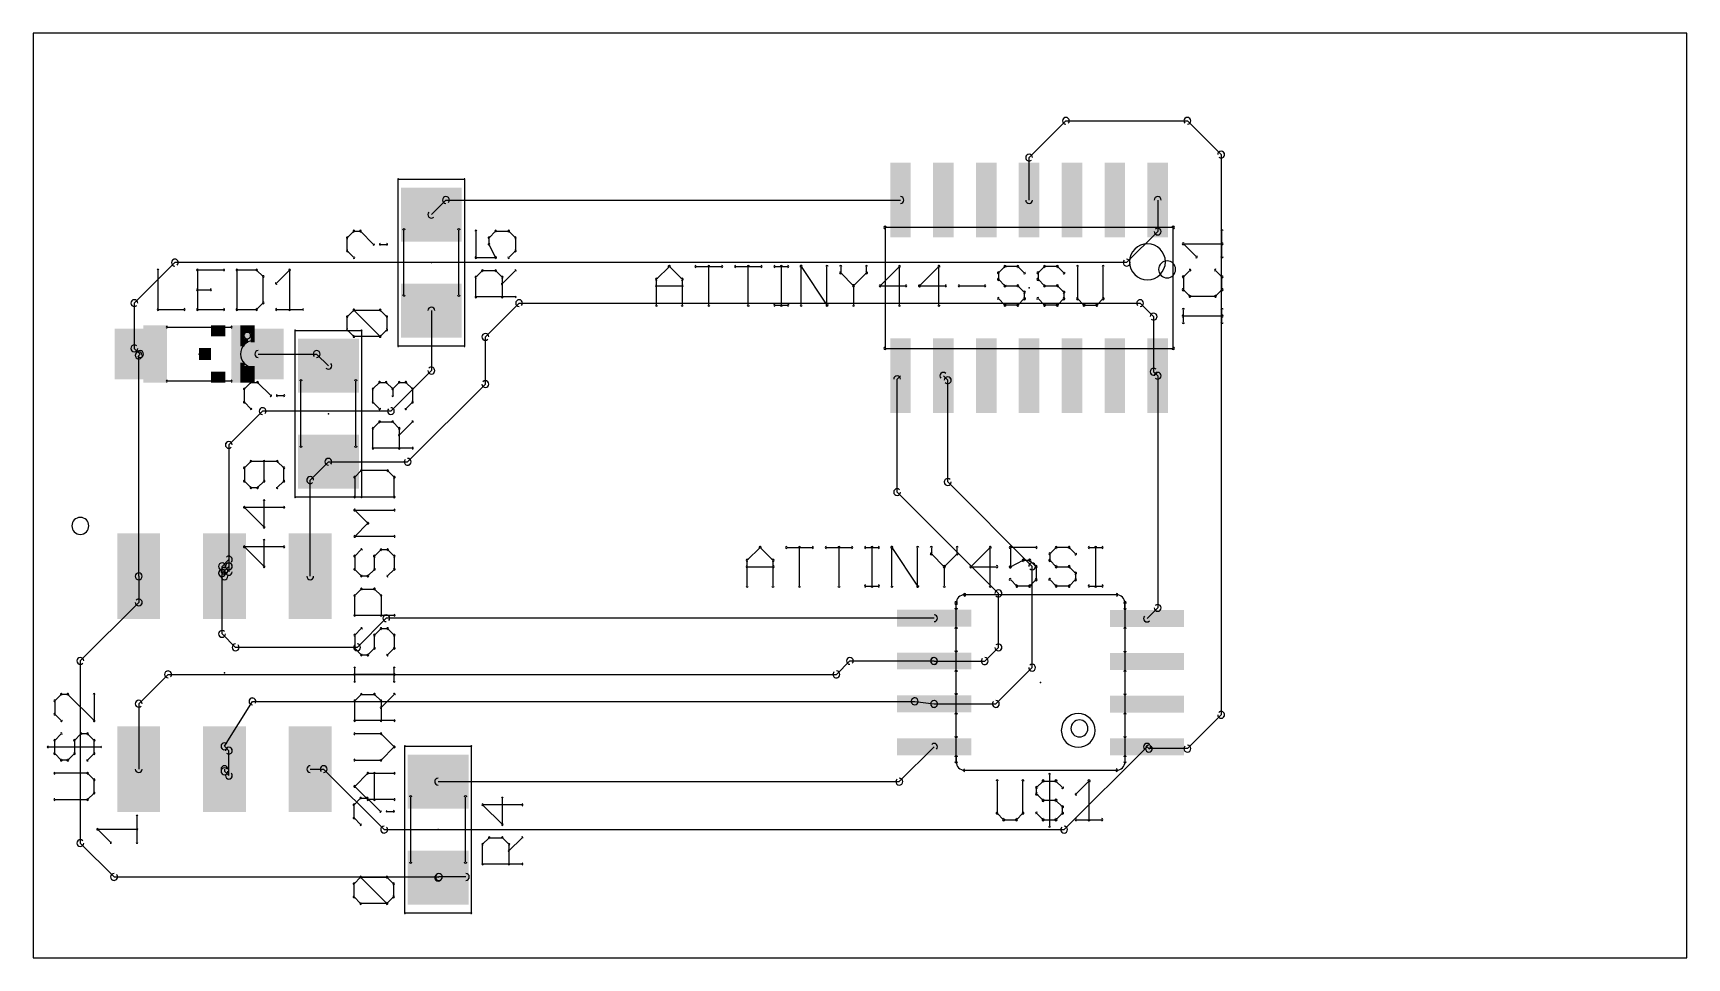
# Model space of a CAD drawing. Header units: millimetres. Extents: x 2.5 to 51.5, y 2.3 to 29.7.
import ezdxf

# ---------------------------------------------------------------- set-up
doc = ezdxf.new("R2010")
doc.units = ezdxf.units.MM
doc.layers.get('0').update_dxf_attribs({"lineweight": 25, "true_color": 0xffffff})
doc.layers.add('layer 1', color=178, linetype='Continuous', lineweight=25, true_color=0x000000)

# ---------------------------------------------------------------- blocks, each defined once
blk = doc.blocks.new('RECT')
blk.add_solid([(-0.5, -0.5), (0.5, -0.5), (-0.5, 0.5), (0.5, 0.5)])
blk = doc.blocks.new('ROUNDV')
blk.add_lwpolyline([(0, -0.25, 1), (0, 0.25, 1), (0, -0.25)], format="xyb")

msp = doc.modelspace()

# ---------------------------------------------------------------- linework, layer by layer
at = {"layer": 'layer 1'}
for p, q in [((51.5, 29.7), (2.5, 29.7)), ((2.5, 29.7), (2.5, 2.3)), ((51.5, 2.3), (51.5, 29.7)), ((28.1, 19.4465), (28.2, 19.5465)), ((2.5, 2.3), (51.5, 2.3))]:
    msp.add_line(p, q, dxfattribs=at)
for points in [[(32.01, 26.01), (33.1, 27.1)], [(33.1, 27.1), (36.7, 27.1)], [(36.7, 27.1), (37.7, 26.1)], [(32.01, 24.7535), (32.01, 26.01)], [(37.7, 26.1), (37.7, 9.5)], [(13.317, 20.427), (13.317, 25.373)], [(13.317, 25.373), (15.283, 25.373)], [(15.283, 25.373), (15.283, 20.427)], [(14.7315, 24.7535), (14.3, 24.322)], [(14.7315, 24.7535), (28.2, 24.7535)], [(35.82, 24.7535), (35.82, 23.82)], [(11.8098, 23.6361), (12.0047, 23.831)], [(11.8098, 23.2463), (11.8098, 23.6361)], [(12.0047, 23.831), (12.1996, 23.831)], [(12.1996, 23.831), (12.5894, 23.4412)], [(13.4872, 21.9475), (13.4872, 23.8652)], [(15.1128, 21.9475), (15.1128, 23.8652)], [(15.6198, 23.831), (15.6198, 23.0514)], [(16.0096, 23.6361), (16.2045, 23.831)], [(16.0096, 23.4412), (16.0096, 23.6361)], [(16.2045, 23.831), (16.5943, 23.831)], [(16.5943, 23.831), (16.7892, 23.6361)], [(16.7892, 23.6361), (16.7892, 23.2463)], [(36.277, 23.941), (27.743, 23.941)], [(27.743, 23.941), (27.743, 20.359)], [(35.82, 23.82), (34.9, 22.9)], [(36.277, 20.359), (36.277, 23.941)], [(37.725, 23.0761), (37.725, 23.8387)], [(12.0047, 23.0514), (11.8098, 23.2463)], [(12.7843, 23.4412), (12.9792, 23.4412)], [(15.6198, 23.0514), (16.2045, 23.0514)], [(16.2045, 23.0514), (16.0096, 23.4412)], [(16.7892, 23.2463), (16.5943, 23.0514)], [(36.9624, 23.0761), (36.581, 23.4574)], [(36.581, 23.4574), (37.725, 23.4574)], [(6.7, 22.9), (5.5, 21.7)], [(6.2008, 22.6802), (6.2008, 21.5108)], [(34.9, 22.9), (6.7, 22.9)], [(8.1498, 22.6802), (7.3702, 22.6802)], [(7.3702, 22.6802), (7.3702, 21.5108)], [(8.5396, 22.6802), (8.5396, 21.5108)], [(9.1243, 22.6802), (8.5396, 22.6802)], [(9.3192, 22.4853), (9.1243, 22.6802)], [(9.709, 22.2904), (10.0988, 22.6802)], [(10.0988, 22.6802), (10.0988, 21.5108)], [(15.6198, 22.4667), (15.8147, 22.6616)], [(15.8147, 22.6616), (16.2045, 22.6616)], [(16.2045, 22.6616), (16.3994, 22.4667)], [(16.3994, 22.2718), (16.7892, 22.6616)], [(20.9705, 22.4046), (21.3518, 22.786)], [(21.3518, 22.786), (21.7332, 22.4046)], [(22.1399, 22.786), (22.9026, 22.786)], [(22.5212, 21.642), (22.5212, 22.786)], [(23.3093, 22.786), (24.072, 22.786)], [(23.6906, 21.642), (23.6906, 22.786)], [(24.4787, 22.786), (24.86, 22.786)], [(24.6694, 21.642), (24.6694, 22.786)], [(25.2583, 21.642), (25.2583, 22.786)], [(25.2583, 22.786), (26.0209, 21.642)], [(26.0209, 21.642), (26.0209, 22.786)], [(26.4277, 22.786), (26.4277, 22.5953)], [(26.4277, 22.5953), (26.809, 22.214)], [(26.809, 22.214), (27.1903, 22.5953)], [(27.1903, 22.5953), (27.1903, 22.786)], [(28.1691, 22.786), (27.5971, 22.214)], [(28.1691, 21.642), (28.1691, 22.786)], [(29.3385, 22.786), (28.7665, 22.214)], [(29.3385, 21.642), (29.3385, 22.786)], [(31.2959, 22.786), (31.1053, 22.5953)], [(31.1053, 22.5953), (31.1053, 22.4046)], [(31.6773, 22.786), (31.2959, 22.786)], [(31.8679, 22.5953), (31.6773, 22.786)], [(32.4653, 22.786), (32.2747, 22.5953)], [(32.2747, 22.5953), (32.2747, 22.4046)], [(32.8467, 22.786), (32.4653, 22.786)], [(33.0373, 22.5953), (32.8467, 22.786)], [(33.4441, 22.786), (33.4441, 21.8327)], [(34.2067, 21.8327), (34.2067, 22.786)], [(36.7717, 22.6694), (36.581, 22.4787)], [(37.725, 22.4787), (37.5343, 22.6694)], [(7.3702, 22.0955), (7.76, 22.0955)], [(9.3192, 21.7057), (9.3192, 22.4853)], [(15.6198, 21.882), (15.6198, 22.4667)], [(16.3994, 22.4667), (16.3994, 21.882)], [(20.9705, 21.642), (20.9705, 22.4046)], [(20.9705, 22.214), (21.7332, 22.214)], [(21.7332, 22.4046), (21.7332, 21.642)], [(26.809, 22.214), (26.809, 21.642)], [(27.5971, 22.214), (28.3597, 22.214)], [(28.7665, 22.214), (29.5291, 22.214)], [(29.9359, 22.214), (30.6985, 22.214)], [(31.1053, 22.4046), (31.2959, 22.214)], [(31.2959, 22.214), (31.6773, 22.214)], [(31.6773, 22.214), (31.8679, 22.0233)], [(32.2747, 22.4046), (32.4653, 22.214)], [(32.4653, 22.214), (32.8467, 22.214)], [(32.8467, 22.214), (33.0373, 22.0233)], [(36.581, 22.4787), (36.581, 22.0974)], [(36.581, 22.0974), (36.7717, 21.9067)], [(37.5343, 21.9067), (37.725, 22.0974)], [(37.725, 22.0974), (37.725, 22.4787)], [(5.5, 21.7), (5.5, 20.36)], [(9.1243, 21.5108), (9.3192, 21.7057)], [(16.7892, 21.882), (15.6198, 21.882)], [(15.9, 20.7), (16.9, 21.7)], [(16.9, 21.7), (35.3, 21.7)], [(24.4787, 21.642), (24.86, 21.642)], [(31.2959, 21.642), (31.1053, 21.8327)], [(31.6773, 21.642), (31.2959, 21.642)], [(31.8679, 21.8327), (31.6773, 21.642)], [(31.8679, 22.0233), (31.8679, 21.8327)], [(32.4653, 21.642), (32.2747, 21.8327)], [(32.8467, 21.642), (32.4653, 21.642)], [(33.0373, 21.8327), (32.8467, 21.642)], [(33.0373, 22.0233), (33.0373, 21.8327)], [(33.4441, 21.8327), (33.6347, 21.642)], [(33.6347, 21.642), (34.0161, 21.642)], [(34.0161, 21.642), (34.2067, 21.8327)], [(35.3, 21.7), (35.7, 21.3)], [(36.7717, 21.9067), (37.5343, 21.9067)], [(6.2008, 21.5108), (6.9804, 21.5108)], [(7.3702, 21.5108), (8.1498, 21.5108)], [(8.5396, 21.5108), (9.1243, 21.5108)], [(9.709, 21.5108), (10.4886, 21.5108)], [(11.8098, 21.2973), (12.0047, 21.4922)], [(11.8098, 20.9075), (11.8098, 21.2973)], [(12.0047, 21.4922), (12.7843, 21.4922)], [(12.7843, 20.7126), (12.0047, 21.4922)], [(12.7843, 21.4922), (12.9792, 21.2973)], [(12.9792, 21.2973), (12.9792, 20.9075)], [(14.3, 21.478), (14.3, 19.7)], [(35.7, 21.3), (35.7, 19.6665)], [(36.581, 21.1271), (36.581, 21.5084)], [(37.725, 21.3178), (36.581, 21.3178)], [(37.725, 21.1271), (37.725, 21.5084)], [(6.47, 20.99), (8.37, 20.99)], [(10.267, 15.947), (10.267, 20.893)], [(10.267, 20.893), (12.233, 20.893)], [(12.0047, 20.7126), (11.8098, 20.9075)], [(12.7843, 20.7126), (12.0047, 20.7126)], [(12.233, 20.893), (12.233, 15.947)], [(12.9792, 20.9075), (12.7843, 20.7126)], [(15.9, 19.3), (15.9, 20.7)], [(5.5, 20.36), (5.67, 20.19)], [(5.63, 20.15), (5.67, 20.19)], [(5.63, 13.6075), (5.63, 20.15)], [(9.17, 20.19), (10.902, 20.19)], [(10.902, 20.19), (11.25, 19.842)], [(15.283, 20.427), (13.317, 20.427)], [(27.743, 20.359), (36.277, 20.359)], [(14.3, 19.7), (13.1, 18.5)], [(35.7, 19.6665), (35.82, 19.5465)], [(8.37, 19.39), (6.47, 19.39)], [(8.7598, 19.1561), (8.9547, 19.351)], [(8.7598, 18.7663), (8.7598, 19.1561)], [(8.9547, 19.351), (9.1496, 19.351)], [(9.1496, 19.351), (9.5394, 18.9612)], [(10.4372, 17.4675), (10.4372, 19.3852)], [(12.0628, 17.4675), (12.0628, 19.3852)], [(12.5698, 19.1561), (12.7647, 19.351)], [(12.5698, 18.7663), (12.5698, 19.1561)], [(12.7647, 19.351), (12.9596, 19.351)], [(12.9596, 19.351), (13.1545, 19.1561)], [(13.1545, 19.1561), (13.3494, 19.351)], [(13.1545, 19.1561), (13.1545, 18.9612)], [(13.3494, 19.351), (13.5443, 19.351)], [(13.5443, 19.351), (13.7392, 19.1561)], [(13.598, 16.998), (15.9, 19.3)], [(13.7392, 19.1561), (13.7392, 18.7663)], [(28.1, 16.1), (28.1, 19.4465)], [(29.6, 19.4165), (29.47, 19.5465)], [(29.6, 16.4), (29.6, 19.4165)], [(35.82, 19.5465), (35.82, 12.671)], [(8.9547, 18.5714), (8.7598, 18.7663)], [(9.7343, 18.9612), (9.9292, 18.9612)], [(12.7647, 18.5714), (12.5698, 18.7663)], [(13.7392, 18.7663), (13.5443, 18.5714)], [(9.3, 18.5), (8.3, 17.5)], [(13.1, 18.5), (9.3, 18.5)], [(12.5698, 17.9867), (12.7647, 18.1816)], [(12.7647, 18.1816), (13.1545, 18.1816)], [(13.1545, 18.1816), (13.3494, 17.9867)], [(13.3494, 17.7918), (13.7392, 18.1816)], [(12.5698, 17.402), (12.5698, 17.9867)], [(13.3494, 17.9867), (13.3494, 17.402)], [(8.3, 17.5), (8.3, 13.9)], [(13.7392, 17.402), (12.5698, 17.402)], [(8.9547, 17.0122), (8.7598, 16.8173)], [(8.7598, 16.8173), (8.7598, 16.4275)], [(9.7343, 17.0122), (8.9547, 17.0122)], [(9.3445, 16.4275), (9.3445, 17.0122)], [(9.9292, 16.8173), (9.7343, 17.0122)], [(9.9292, 16.4275), (9.9292, 16.8173)], [(10.71, 16.458), (11.25, 16.998)], [(11.25, 16.998), (13.598, 16.998)], [(12.2247, 16.7358), (12.0298, 16.5409)], [(13.0043, 16.7358), (12.2247, 16.7358)], [(13.1992, 16.5409), (13.0043, 16.7358)], [(8.7598, 16.4275), (8.9547, 16.2326)], [(8.9547, 16.2326), (9.1496, 16.2326)], [(9.1496, 16.2326), (9.3445, 16.4275)], [(9.7343, 16.2326), (9.9292, 16.4275)], [(10.71, 13.6075), (10.71, 16.458)], [(12.0298, 16.5409), (12.0298, 15.9562)], [(13.1992, 15.9562), (13.1992, 16.5409)], [(32.1, 13.9), (29.6, 16.4)], [(9.3445, 15.0632), (9.3445, 15.8428)], [(12.233, 15.947), (10.267, 15.947)], [(12.0298, 15.9562), (13.1992, 15.9562)], [(31.1, 13.1), (28.1, 16.1)], [(9.9292, 15.6479), (8.7598, 15.6479)], [(8.7598, 15.6479), (9.3445, 15.0632)], [(12.4196, 15.1766), (12.0298, 15.5664)], [(12.0298, 15.5664), (13.1992, 15.5664)], [(12.0298, 14.7868), (12.4196, 15.1766)], [(13.1992, 14.7868), (12.0298, 14.7868)], [(9.9292, 14.4785), (8.7598, 14.4785)], [(8.7598, 14.4785), (9.3445, 13.8938)], [(9.3445, 13.8938), (9.3445, 14.6734)], [(12.2247, 14.397), (12.0298, 14.2021)], [(12.6145, 14.2021), (12.8094, 14.397)], [(12.8094, 14.397), (13.0043, 14.397)], [(13.0043, 14.397), (13.1992, 14.2021)], [(23.6581, 14.0802), (24.0394, 14.4615)], [(24.0394, 14.4615), (24.4208, 14.0802)], [(24.8275, 14.4615), (25.5902, 14.4615)], [(25.2088, 13.3175), (25.2088, 14.4615)], [(25.9969, 14.4615), (26.7596, 14.4615)], [(26.3782, 13.3175), (26.3782, 14.4615)], [(27.1663, 14.4615), (27.5476, 14.4615)], [(27.357, 13.3175), (27.357, 14.4615)], [(27.9459, 13.3175), (27.9459, 14.4615)], [(27.9459, 14.4615), (28.7085, 13.3175)], [(28.7085, 13.3175), (28.7085, 14.4615)], [(29.1153, 14.4615), (29.1153, 14.2708)], [(29.1153, 14.2708), (29.4966, 13.8895)], [(29.4966, 13.8895), (29.8779, 14.2708)], [(29.8779, 14.2708), (29.8779, 14.4615)], [(30.8567, 14.4615), (30.2847, 13.8895)], [(30.8567, 13.3175), (30.8567, 14.4615)], [(32.2167, 14.4615), (31.4541, 14.4615)], [(31.4541, 14.4615), (31.4541, 13.8895)], [(32.8141, 14.4615), (32.6235, 14.2708)], [(32.6235, 14.2708), (32.6235, 14.0802)], [(33.1955, 14.4615), (32.8141, 14.4615)], [(33.3861, 14.2708), (33.1955, 14.4615)], [(33.7929, 14.4615), (34.1742, 14.4615)], [(33.9835, 13.3175), (33.9835, 14.4615)], [(8.1, 13.9), (8.3, 14.1)], [(8.1, 13.7), (8.1, 13.9)], [(8.17, 13.77), (8.1, 13.7)], [(8.17, 13.77), (8.3, 13.9)], [(8.17, 13.6075), (8.17, 13.77)], [(8.3, 13.9), (8.3, 13.7375)], [(12.0298, 14.2021), (12.0298, 13.8123)], [(12.0298, 13.8123), (12.2247, 13.6174)], [(12.4196, 13.6174), (12.6145, 13.8123)], [(12.6145, 13.8123), (12.6145, 14.2021)], [(13.1992, 13.8123), (13.0043, 13.6174)], [(13.1992, 14.2021), (13.1992, 13.8123)], [(23.6581, 13.3175), (23.6581, 14.0802)], [(23.6581, 13.8895), (24.4208, 13.8895)], [(24.4208, 14.0802), (24.4208, 13.3175)], [(29.4966, 13.8895), (29.4966, 13.3175)], [(30.2847, 13.8895), (31.0473, 13.8895)], [(31.4541, 13.8895), (31.8354, 14.0802)], [(31.8354, 14.0802), (32.0261, 14.0802)], [(32.0261, 14.0802), (32.2167, 13.8895)], [(32.1, 10.9), (32.1, 13.9)], [(32.2167, 13.8895), (32.2167, 13.5082)], [(32.6235, 14.0802), (32.8141, 13.8895)], [(32.8141, 13.8895), (33.1955, 13.8895)], [(33.1955, 13.8895), (33.3861, 13.6988)], [(5.63, 13.6075), (5.63, 12.83)], [(8.1, 11.9), (8.1, 13.7)], [(12.2247, 13.6174), (12.4196, 13.6174)], [(27.1663, 13.3175), (27.5476, 13.3175)], [(31.6447, 13.3175), (31.4541, 13.5082)], [(32.0261, 13.3175), (31.6447, 13.3175)], [(32.2167, 13.5082), (32.0261, 13.3175)], [(32.8141, 13.3175), (32.6235, 13.5082)], [(33.1955, 13.3175), (32.8141, 13.3175)], [(33.3861, 13.5082), (33.1955, 13.3175)], [(33.3861, 13.6988), (33.3861, 13.5082)], [(33.7929, 13.3175), (34.1742, 13.3175)], [(5.63, 12.83), (3.9, 11.1)], [(12.0298, 13.0327), (12.2247, 13.2276)], [(12.0298, 12.448), (12.0298, 13.0327)], [(12.2247, 13.2276), (12.6145, 13.2276)], [(12.6145, 13.2276), (12.8094, 13.0327)], [(12.8094, 13.0327), (12.8094, 12.448)], [(29.85, 8.12), (29.85, 12.82)], [(29.85, 12.67), (29.85, 12.82)], [(34.6, 13.06), (30.1, 13.06)], [(31.1, 11.5), (31.1, 13.1)], [(34.85, 12.82), (34.85, 8.12)], [(34.85, 12.66), (34.85, 12.79)], [(13.1992, 12.448), (12.0298, 12.448)], [(12.965, 12.365), (12.1, 11.5)], [(29.196, 12.365), (12.965, 12.365)], [(35.504, 12.355), (35.82, 12.671)], [(8.5, 11.5), (8.1, 11.9)], [(12.2247, 12.0582), (12.0298, 11.8633)], [(12.0298, 11.8633), (12.0298, 11.4735)], [(12.6145, 11.8633), (12.8094, 12.0582)], [(12.6145, 11.4735), (12.6145, 11.8633)], [(12.8094, 12.0582), (13.0043, 12.0582)], [(13.0043, 12.0582), (13.1992, 11.8633)], [(13.1992, 11.8633), (13.1992, 11.4735)], [(29.85, 11.41), (29.85, 12.05)], [(34.85, 12.05), (34.85, 11.4)], [(12.1, 11.5), (8.5, 11.5)], [(12.0298, 11.4735), (12.2247, 11.2786)], [(12.2247, 11.2786), (12.4196, 11.2786)], [(12.4196, 11.2786), (12.6145, 11.4735)], [(13.1992, 11.4735), (13.0043, 11.2786)], [(30.695, 11.095), (31.1, 11.5)], [(3.9, 11.1), (3.9, 5.7)], [(12.0298, 10.499), (12.0298, 10.8888)], [(13.1992, 10.499), (13.1992, 10.8888)], [(26.3, 10.7), (26.7, 11.1)], [(26.7, 11.1), (29.191, 11.1)], [(29.191, 11.1), (29.196, 11.095)], [(29.196, 11.095), (30.695, 11.095)], [(29.85, 10.14), (29.85, 10.78)], [(31.025, 9.825), (32.1, 10.9)], [(34.85, 10.78), (34.85, 10.13)], [(6.5, 10.7), (5.63, 9.83)], [(6.5, 10.7), (26.3, 10.7)], [(13.1992, 10.6939), (12.0298, 10.6939)], [(3.3347, 10.1092), (3.1398, 9.9143)], [(3.1398, 9.9143), (3.1398, 9.5245)], [(3.5296, 10.1092), (3.3347, 10.1092)], [(4.3092, 9.3296), (3.5296, 10.1092)], [(4.3092, 10.1092), (4.3092, 9.3296)], [(5.63, 9.83), (5.63, 7.8925)], [(8.17, 8.57), (9, 9.9)], [(9, 9.9), (28.621, 9.9)], [(12.0298, 9.9143), (12.2247, 10.1092)], [(12.0298, 9.3296), (12.0298, 9.9143)], [(12.2247, 10.1092), (12.6145, 10.1092)], [(12.6145, 10.1092), (12.8094, 9.9143)], [(12.8094, 9.7194), (13.1992, 10.1092)], [(12.8094, 9.9143), (12.8094, 9.3296)], [(28.621, 9.9), (29.196, 9.825)], [(29.196, 9.825), (31.025, 9.825)], [(3.1398, 9.5245), (3.3347, 9.3296)], [(13.1992, 9.3296), (12.0298, 9.3296)], [(29.85, 8.87), (29.85, 9.51)], [(34.85, 9.51), (34.85, 8.87)], [(37.7, 9.5), (36.7, 8.5)], [(3.1398, 8.7449), (3.3347, 8.9398)], [(3.9194, 8.9398), (3.7245, 8.7449)], [(4.1143, 8.9398), (3.9194, 8.9398)], [(4.3092, 8.7449), (4.1143, 8.9398)], [(12.8094, 8.9398), (12.0298, 8.9398)], [(13.1992, 8.55), (12.8094, 8.9398)], [(2.9449, 8.55), (4.5041, 8.55)], [(3.1398, 8.3551), (3.1398, 8.7449)], [(3.3347, 8.1602), (3.1398, 8.3551)], [(3.7245, 8.3551), (3.5296, 8.1602)], [(3.7245, 8.7449), (3.7245, 8.3551)], [(4.1143, 8.1602), (4.3092, 8.3551)], [(4.3092, 8.3551), (4.3092, 8.7449)], [(8.3, 8.44), (8.17, 8.57)], [(8.3, 7.7), (8.3, 8.44)], [(12.8094, 8.1602), (13.1992, 8.55)], [(13.517, 3.627), (13.517, 8.573)], [(13.517, 8.573), (15.483, 8.573)], [(15.483, 8.573), (15.483, 3.627)], [(28.163, 7.522), (29.196, 8.555)], [(33.049, 6.1), (35.504, 8.555)], [(35.559, 8.5), (35.504, 8.555)], [(36.7, 8.5), (35.559, 8.5)], [(3.5296, 8.1602), (3.3347, 8.1602)], [(8.17, 7.8925), (8.17, 7.83)], [(10.71, 7.8925), (11.1075, 7.8925)], [(11.1075, 7.8925), (12.9, 6.1)], [(12.0298, 8.1602), (12.8094, 8.1602)], [(29.85, 8.25), (29.85, 8.12)], [(30.1, 7.86), (34.59, 7.86)], [(34.85, 8.25), (34.85, 8.12)], [(4.1143, 7.7704), (3.1398, 7.7704)], [(4.3092, 7.5755), (4.1143, 7.7704)], [(4.3092, 7.1857), (4.3092, 7.5755)], [(8.17, 7.83), (8.3, 7.7)], [(12.0298, 7.3806), (12.4196, 7.7704)], [(12.4196, 6.9908), (12.0298, 7.3806)], [(12.4196, 7.7704), (13.1992, 7.7704)], [(12.6145, 6.9908), (12.6145, 7.7704)], [(14.5, 7.522), (28.163, 7.522)], [(31.0643, 7.54), (31.0643, 6.5867)], [(31.827, 6.5867), (31.827, 7.54)], [(32.2337, 7.3493), (32.4244, 7.54)], [(32.4244, 7.54), (32.8057, 7.54)], [(32.615, 7.7306), (32.615, 6.2053)], [(32.8057, 7.54), (32.9964, 7.3493)], [(33.4031, 7.1586), (33.7844, 7.54)], [(33.7844, 7.54), (33.7844, 6.396)], [(3.1398, 6.9908), (4.1143, 6.9908)], [(4.1143, 6.9908), (4.3092, 7.1857)], [(12.0098, 6.8361), (12.2047, 7.031)], [(12.2047, 7.031), (12.3996, 7.031)], [(12.3996, 7.031), (12.7894, 6.6412)], [(13.1992, 6.9908), (12.4196, 6.9908)], [(13.6872, 5.1475), (13.6872, 7.0652)], [(15.3128, 5.1475), (15.3128, 7.0652)], [(16.4045, 6.2514), (16.4045, 7.031)], [(32.2337, 7.1586), (32.2337, 7.3493)], [(32.4244, 6.968), (32.2337, 7.1586)], [(32.8057, 6.968), (32.4244, 6.968)], [(32.9964, 6.7773), (32.8057, 6.968)], [(5.5792, 5.7208), (5.5792, 6.5004)], [(12.0098, 6.4463), (12.0098, 6.8361)], [(12.2047, 6.2514), (12.0098, 6.4463)], [(12.9843, 6.6412), (13.1792, 6.6412)], [(16.9892, 6.8361), (15.8198, 6.8361)], [(15.8198, 6.8361), (16.4045, 6.2514)], [(31.0643, 6.5867), (31.255, 6.396)], [(31.255, 6.396), (31.6363, 6.396)], [(31.6363, 6.396), (31.827, 6.5867)], [(32.2337, 6.5867), (32.4244, 6.396)], [(32.4244, 6.396), (32.8057, 6.396)], [(32.8057, 6.396), (32.9964, 6.5867)], [(32.9964, 6.5867), (32.9964, 6.7773)], [(33.4031, 6.396), (34.1657, 6.396)], [(4.7996, 5.7208), (4.4098, 6.1106)], [(4.4098, 6.1106), (5.5792, 6.1106)], [(12.9, 6.1), (33.049, 6.1)], [(3.9, 5.7), (4.9, 4.7)], [(15.8198, 5.6667), (16.0147, 5.8616)], [(15.8198, 5.082), (15.8198, 5.6667)], [(16.0147, 5.8616), (16.4045, 5.8616)], [(16.4045, 5.8616), (16.5994, 5.6667)], [(16.5994, 5.4718), (16.9892, 5.8616)], [(16.5994, 5.6667), (16.5994, 5.082)], [(16.9892, 5.082), (15.8198, 5.082)], [(4.9, 4.7), (14.522, 4.7)], [(12.0098, 4.4973), (12.2047, 4.6922)], [(12.0098, 4.1075), (12.0098, 4.4973)], [(12.2047, 4.6922), (12.9843, 4.6922)], [(12.9843, 3.9126), (12.2047, 4.6922)], [(12.9843, 4.6922), (13.1792, 4.4973)], [(13.1792, 4.4973), (13.1792, 4.1075)], [(14.522, 4.7), (14.5, 4.678)], [(15.322, 4.7), (14.522, 4.7)], [(12.2047, 3.9126), (12.0098, 4.1075)], [(13.1792, 4.1075), (12.9843, 3.9126)], [(12.9843, 3.9126), (12.2047, 3.9126)], [(15.483, 3.627), (13.517, 3.627)]]:
    msp.add_lwpolyline(points, dxfattribs=at)
for points in [[(33.1, 27.2016, 1), (33.1, 26.9984)], [(33.1718, 27.0282, 1), (33.0282, 27.1718)], [(36.7718, 27.1718, 1), (36.6282, 27.0282)], [(36.7, 26.9984, 1), (36.7, 27.2016)], [(32.1116, 26.01, 1), (31.9084, 26.01)], [(31.9382, 26.0818, 1), (32.0818, 25.9382)], [(37.8016, 26.1, 1), (37.5984, 26.1)], [(37.6282, 26.0282, 1), (37.7718, 26.1718)], [(13.3297, 25.373, 1), (13.3043, 25.373)], [(13.317, 25.3857, 1), (13.317, 25.3603)], [(15.2957, 25.373, 1), (15.2703, 25.373)], [(15.283, 25.3603, 1), (15.283, 25.3857)], [(14.7315, 24.8551, 1), (14.7315, 24.6519)], [(14.8033, 24.6817, 1), (14.6597, 24.8253)], [(28.2, 24.6519, 1), (28.2, 24.8551)], [(31.9084, 24.7535, 1), (32.1116, 24.7535)], [(35.9216, 24.7535, 1), (35.7184, 24.7535)], [(14.2282, 24.3938, 1), (14.3718, 24.2502)], [(11.7918, 23.6541, 1), (11.8278, 23.6181)], [(11.8352, 23.6361, 1), (11.7844, 23.6361)], [(12.0047, 23.8564, 1), (12.0047, 23.8056)], [(12.0227, 23.813, 1), (11.9867, 23.849)], [(12.2176, 23.849, 1), (12.1816, 23.813)], [(12.1996, 23.8056, 1), (12.1996, 23.8564)], [(13.5253, 23.8652, 1), (13.4491, 23.8652)], [(15.1509, 23.8652, 1), (15.0747, 23.8652)], [(15.6452, 23.831, 1), (15.5944, 23.831)], [(15.9916, 23.6541, 1), (16.0276, 23.6181)], [(16.035, 23.6361, 1), (15.9842, 23.6361)], [(16.2045, 23.8564, 1), (16.2045, 23.8056)], [(16.2225, 23.813, 1), (16.1865, 23.849)], [(16.6123, 23.849, 1), (16.5763, 23.813)], [(16.5943, 23.8056, 1), (16.5943, 23.8564)], [(16.8146, 23.6361, 1), (16.7638, 23.6361)], [(16.7712, 23.6181, 1), (16.8072, 23.6541)], [(27.743, 23.9791, 1), (27.743, 23.9029)], [(27.7811, 23.941, 1), (27.7049, 23.941)], [(35.7184, 23.82, 1), (35.9216, 23.82)], [(35.8918, 23.7482, 1), (35.7482, 23.8918)], [(36.3151, 23.941, 1), (36.2389, 23.941)], [(36.277, 23.9029, 1), (36.277, 23.9791)], [(37.7568, 23.8387, 1), (37.6932, 23.8387)], [(11.8278, 23.2643, 1), (11.7918, 23.2283)], [(11.7844, 23.2463, 1), (11.8352, 23.2463)], [(11.9867, 23.0334, 1), (12.0227, 23.0694)], [(12.5714, 23.4232, 1), (12.6074, 23.4592)], [(12.7843, 23.4666, 1), (12.7843, 23.4158)], [(12.9792, 23.4158, 1), (12.9792, 23.4666)], [(15.6198, 23.0768, 1), (15.6198, 23.026)], [(15.5944, 23.0514, 1), (15.6452, 23.0514)], [(16.0323, 23.4526, 1), (15.9869, 23.4298)], [(15.9842, 23.4412, 1), (16.035, 23.4412)], [(16.1818, 23.04, 1), (16.2272, 23.0628)], [(16.2045, 23.026, 1), (16.2045, 23.0768)], [(16.5763, 23.0694, 1), (16.6123, 23.0334)], [(16.7638, 23.2463, 1), (16.8146, 23.2463)], [(16.8072, 23.2283, 1), (16.7712, 23.2643)], [(35.5152, 22.3913, 1), (35.5152, 23.4581, 1), (35.5152, 22.3913)], [(36.581, 23.4892, 1), (36.581, 23.4257)], [(36.6035, 23.4799, 1), (36.5586, 23.435)], [(36.9399, 23.0536, 1), (36.9848, 23.0985)], [(37.6932, 23.0761, 1), (37.7568, 23.0761)], [(37.725, 23.4257, 1), (37.725, 23.4892)], [(6.2262, 22.6802, 1), (6.1754, 22.6802)], [(6.7, 23.0016, 1), (6.7, 22.7984)], [(6.7718, 22.8282, 1), (6.6282, 22.9718)], [(7.3702, 22.7056, 1), (7.3702, 22.6548)], [(7.3956, 22.6802, 1), (7.3448, 22.6802)], [(8.1498, 22.6548, 1), (8.1498, 22.7056)], [(8.565, 22.6802, 1), (8.5142, 22.6802)], [(8.5396, 22.7056, 1), (8.5396, 22.6548)], [(9.1423, 22.6982, 1), (9.1063, 22.6622)], [(9.1243, 22.6548, 1), (9.1243, 22.7056)], [(10.1242, 22.6802, 1), (10.0734, 22.6802)], [(10.1167, 22.6622, 1), (10.0808, 22.6982)], [(15.8147, 22.687, 1), (15.8147, 22.6362)], [(15.8327, 22.6436, 1), (15.7967, 22.6796)], [(16.2225, 22.6796, 1), (16.1865, 22.6436)], [(16.2045, 22.6362, 1), (16.2045, 22.687)], [(16.8072, 22.6436, 1), (16.7712, 22.6796)], [(21.3743, 22.8084, 1), (21.3294, 22.7635)], [(21.3743, 22.7635, 1), (21.3294, 22.8084)], [(22.1399, 22.8177, 1), (22.1399, 22.7542)], [(22.553, 22.786, 1), (22.4895, 22.786)], [(22.9026, 22.7542, 1), (22.9026, 22.8177)], [(23.3093, 22.8177, 1), (23.3093, 22.7542)], [(23.7224, 22.786, 1), (23.6589, 22.786)], [(24.072, 22.7542, 1), (24.072, 22.8177)], [(24.4787, 22.8177, 1), (24.4787, 22.7542)], [(24.7011, 22.786, 1), (24.6376, 22.786)], [(24.86, 22.7542, 1), (24.86, 22.8177)], [(25.29, 22.786, 1), (25.2265, 22.786)], [(25.2847, 22.8036, 1), (25.2319, 22.7684)], [(26.0527, 22.786, 1), (25.9892, 22.786)], [(26.4594, 22.786, 1), (26.3959, 22.786)], [(26.4501, 22.6178, 1), (26.4052, 22.5729)], [(26.3959, 22.5953, 1), (26.4594, 22.5953)], [(27.2221, 22.786, 1), (27.1586, 22.786)], [(27.1586, 22.5953, 1), (27.2221, 22.5953)], [(27.2128, 22.5729, 1), (27.1679, 22.6178)], [(28.2008, 22.786, 1), (28.1373, 22.786)], [(28.1915, 22.7635, 1), (28.1466, 22.8084)], [(29.3702, 22.786, 1), (29.3067, 22.786)], [(29.3609, 22.7635, 1), (29.316, 22.8084)], [(31.137, 22.5953, 1), (31.0735, 22.5953)], [(31.0828, 22.6178, 1), (31.1277, 22.5729)], [(31.2959, 22.8177, 1), (31.2959, 22.7542)], [(31.3184, 22.7635, 1), (31.2735, 22.8084)], [(31.6997, 22.8084, 1), (31.6548, 22.7635)], [(31.6773, 22.7542, 1), (31.6773, 22.8177)], [(31.8455, 22.5729, 1), (31.8904, 22.6178)], [(32.3064, 22.5953, 1), (32.2429, 22.5953)], [(32.2522, 22.6178, 1), (32.2971, 22.5729)], [(32.4653, 22.8177, 1), (32.4653, 22.7542)], [(32.4878, 22.7635, 1), (32.4429, 22.8084)], [(32.8691, 22.8084, 1), (32.8242, 22.7635)], [(32.8467, 22.7542, 1), (32.8467, 22.8177)], [(33.0149, 22.5729, 1), (33.0598, 22.6178)], [(33.4758, 22.786, 1), (33.4123, 22.786)], [(34.2385, 22.786, 1), (34.175, 22.786)], [(34.8282, 22.9718, 1), (34.9718, 22.8282)], [(34.9, 22.7984, 1), (34.9, 23.0016)], [(36.7941, 22.6469, 1), (36.7492, 22.6918)], [(37.5568, 22.6918, 1), (37.5119, 22.6469)], [(7.3702, 22.1209, 1), (7.3702, 22.0701)], [(7.76, 22.0701, 1), (7.76, 22.1209)], [(9.3446, 22.4853, 1), (9.2938, 22.4853)], [(9.3012, 22.4673, 1), (9.3372, 22.5033)], [(9.691, 22.3084, 1), (9.727, 22.2724)], [(15.6018, 22.4847, 1), (15.6378, 22.4487)], [(15.6452, 22.4667, 1), (15.5944, 22.4667)], [(16.3814, 22.2898, 1), (16.4174, 22.2538)], [(16.4248, 22.4667, 1), (16.374, 22.4667)], [(16.3814, 22.4487, 1), (16.4174, 22.4847)], [(21.0023, 22.4046, 1), (20.9388, 22.4046)], [(20.9481, 22.4271, 1), (20.993, 22.3822)], [(20.9705, 22.2457, 1), (20.9705, 22.1822)], [(21.7649, 22.4046, 1), (21.7014, 22.4046)], [(21.7107, 22.3822, 1), (21.7556, 22.4271)], [(21.7332, 22.1822, 1), (21.7332, 22.2457)], [(26.8408, 22.214, 1), (26.7773, 22.214)], [(26.7866, 22.2364, 1), (26.8315, 22.1915)], [(26.7866, 22.1915, 1), (26.8315, 22.2364)], [(27.5746, 22.2364, 1), (27.6195, 22.1915)], [(27.5971, 22.2457, 1), (27.5971, 22.1822)], [(28.3597, 22.1822, 1), (28.3597, 22.2457)], [(28.744, 22.2364, 1), (28.7889, 22.1915)], [(28.7665, 22.2457, 1), (28.7665, 22.1822)], [(29.5291, 22.1822, 1), (29.5291, 22.2457)], [(29.9359, 22.2457, 1), (29.9359, 22.1822)], [(30.6985, 22.1822, 1), (30.6985, 22.2457)], [(31.1277, 22.4271, 1), (31.0828, 22.3822)], [(31.0735, 22.4046, 1), (31.137, 22.4046)], [(31.2959, 22.2457, 1), (31.2959, 22.1822)], [(31.2735, 22.1915, 1), (31.3184, 22.2364)], [(31.6997, 22.2364, 1), (31.6548, 22.1915)], [(31.6773, 22.1822, 1), (31.6773, 22.2457)], [(31.8997, 22.0233, 1), (31.8362, 22.0233)], [(32.2971, 22.4271, 1), (32.2522, 22.3822)], [(32.2429, 22.4046, 1), (32.3064, 22.4046)], [(32.4653, 22.2457, 1), (32.4653, 22.1822)], [(32.4429, 22.1915, 1), (32.4878, 22.2364)], [(32.8691, 22.2364, 1), (32.8242, 22.1915)], [(32.8467, 22.1822, 1), (32.8467, 22.2457)], [(33.0691, 22.0233, 1), (33.0056, 22.0233)], [(36.6128, 22.4787, 1), (36.5493, 22.4787)], [(36.5586, 22.5011, 1), (36.6035, 22.4562)], [(36.6035, 22.1198, 1), (36.5586, 22.0749)], [(36.5493, 22.0974, 1), (36.6128, 22.0974)], [(37.7568, 22.4787, 1), (37.6932, 22.4787)], [(37.6932, 22.0974, 1), (37.7568, 22.0974)], [(37.7025, 22.4562, 1), (37.7475, 22.5011)], [(37.7475, 22.0749, 1), (37.7025, 22.1198)], [(5.6016, 21.7, 1), (5.3984, 21.7)], [(5.4282, 21.7718, 1), (5.5718, 21.6282)], [(9.2938, 21.7057, 1), (9.3446, 21.7057)], [(9.3372, 21.6877, 1), (9.3012, 21.7237)], [(13.4491, 21.9475, 1), (13.5253, 21.9475)], [(14.4016, 21.478, 1), (14.1984, 21.478)], [(15.0747, 21.9475, 1), (15.1509, 21.9475)], [(15.6198, 21.9074, 1), (15.6198, 21.8566)], [(15.5944, 21.882, 1), (15.6452, 21.882)], [(16.374, 21.882, 1), (16.4248, 21.882)], [(16.7892, 21.8566, 1), (16.7892, 21.9074)], [(16.9, 21.8016, 1), (16.9, 21.5984)], [(16.9718, 21.6282, 1), (16.8282, 21.7718)], [(20.9388, 21.642, 1), (21.0023, 21.642)], [(21.7014, 21.642, 1), (21.7649, 21.642)], [(22.4895, 21.642, 1), (22.553, 21.642)], [(23.6589, 21.642, 1), (23.7224, 21.642)], [(24.4787, 21.6738, 1), (24.4787, 21.6103)], [(24.6376, 21.642, 1), (24.7011, 21.642)], [(24.86, 21.6103, 1), (24.86, 21.6738)], [(25.2265, 21.642, 1), (25.29, 21.642)], [(25.9892, 21.642, 1), (26.0527, 21.642)], [(25.9945, 21.6244, 1), (26.0474, 21.6596)], [(26.7773, 21.642, 1), (26.8408, 21.642)], [(28.1373, 21.642, 1), (28.2008, 21.642)], [(29.3067, 21.642, 1), (29.3702, 21.642)], [(31.1277, 21.8551, 1), (31.0828, 21.8102)], [(31.2959, 21.6738, 1), (31.2959, 21.6103)], [(31.2735, 21.6195, 1), (31.3184, 21.6645)], [(31.6548, 21.6645, 1), (31.6997, 21.6195)], [(31.6773, 21.6103, 1), (31.6773, 21.6738)], [(31.8362, 21.8327, 1), (31.8997, 21.8327)], [(31.8455, 22.0009, 1), (31.8904, 22.0458)], [(31.8904, 21.8102, 1), (31.8455, 21.8551)], [(32.2971, 21.8551, 1), (32.2522, 21.8102)], [(32.4653, 21.6738, 1), (32.4653, 21.6103)], [(32.4429, 21.6195, 1), (32.4878, 21.6645)], [(32.8242, 21.6645, 1), (32.8691, 21.6195)], [(32.8467, 21.6103, 1), (32.8467, 21.6738)], [(33.0056, 21.8327, 1), (33.0691, 21.8327)], [(33.0149, 22.0009, 1), (33.0598, 22.0458)], [(33.0598, 21.8102, 1), (33.0149, 21.8551)], [(33.4665, 21.8551, 1), (33.4216, 21.8102)], [(33.4123, 21.8327, 1), (33.4758, 21.8327)], [(33.6347, 21.6738, 1), (33.6347, 21.6103)], [(33.6123, 21.6195, 1), (33.6572, 21.6645)], [(33.9936, 21.6645, 1), (34.0385, 21.6195)], [(34.0161, 21.6103, 1), (34.0161, 21.6738)], [(34.175, 21.8327, 1), (34.2385, 21.8327)], [(34.2292, 21.8102, 1), (34.1843, 21.8551)], [(35.3718, 21.7718, 1), (35.2282, 21.6282)], [(35.3, 21.5984, 1), (35.3, 21.8016)], [(36.7717, 21.9384, 1), (36.7717, 21.875)], [(36.7492, 21.8842, 1), (36.7941, 21.9292)], [(37.5119, 21.9292, 1), (37.5568, 21.8842)], [(37.5343, 21.875, 1), (37.5343, 21.9384)], [(6.2008, 21.5362, 1), (6.2008, 21.4854)], [(6.1754, 21.5108, 1), (6.2262, 21.5108)], [(6.9804, 21.4854, 1), (6.9804, 21.5362)], [(7.3702, 21.5362, 1), (7.3702, 21.4854)], [(7.3448, 21.5108, 1), (7.3956, 21.5108)], [(8.1498, 21.4854, 1), (8.1498, 21.5362)], [(8.5396, 21.5362, 1), (8.5396, 21.4854)], [(8.5142, 21.5108, 1), (8.565, 21.5108)], [(9.1063, 21.5288, 1), (9.1423, 21.4928)], [(9.1243, 21.4854, 1), (9.1243, 21.5362)], [(9.709, 21.5362, 1), (9.709, 21.4854)], [(10.0734, 21.5108, 1), (10.1242, 21.5108)], [(10.4886, 21.4854, 1), (10.4886, 21.5362)], [(11.7918, 21.3153, 1), (11.8278, 21.2793)], [(11.8352, 21.2973, 1), (11.7844, 21.2973)], [(12.0227, 21.5102, 1), (11.9867, 21.4742)], [(12.0047, 21.5176, 1), (12.0047, 21.4668)], [(12.0227, 21.4742, 1), (11.9867, 21.5102)], [(12.8023, 21.5102, 1), (12.7663, 21.4742)], [(12.7843, 21.4668, 1), (12.7843, 21.5176)], [(13.0046, 21.2973, 1), (12.9538, 21.2973)], [(12.9612, 21.2793, 1), (12.9972, 21.3153)], [(35.8016, 21.3, 1), (35.5984, 21.3)], [(35.6282, 21.2282, 1), (35.7718, 21.3718)], [(36.581, 21.3495, 1), (36.581, 21.286)], [(36.6128, 21.5084, 1), (36.5493, 21.5084)], [(36.5493, 21.1271, 1), (36.6128, 21.1271)], [(37.7568, 21.5084, 1), (37.6932, 21.5084)], [(37.6932, 21.1271, 1), (37.7568, 21.1271)], [(37.725, 21.286, 1), (37.725, 21.3495)], [(6.47, 21.0154, 1), (6.47, 20.9646)], [(8.37, 20.9646, 1), (8.37, 21.0154)], [(9.045, 20.59, 1), (9.045, 19.79)], [(8.845, 20.64, 1), (8.845, 20.84, 1), (8.845, 20.64)], [(10.2797, 20.893, 1), (10.2543, 20.893)], [(10.267, 20.9057, 1), (10.267, 20.8803)], [(11.8278, 20.9255, 1), (11.7918, 20.8895)], [(11.7844, 20.9075, 1), (11.8352, 20.9075)], [(12.0047, 20.738, 1), (12.0047, 20.6872)], [(11.9867, 20.6946, 1), (12.0227, 20.7306)], [(12.2457, 20.893, 1), (12.2203, 20.893)], [(12.233, 20.8803, 1), (12.233, 20.9057)], [(12.7663, 20.7306, 1), (12.8023, 20.6946)], [(12.7663, 20.6946, 1), (12.8023, 20.7306)], [(12.7843, 20.6872, 1), (12.7843, 20.738)], [(12.9538, 20.9075, 1), (13.0046, 20.9075)], [(12.9972, 20.8895, 1), (12.9612, 20.9255)], [(16.0016, 20.7, 1), (15.7984, 20.7)], [(15.8282, 20.7718, 1), (15.9718, 20.6282)], [(5.3984, 20.36, 1), (5.6016, 20.36)], [(5.5718, 20.4318, 1), (5.4282, 20.2882)], [(5.7316, 20.15, 1), (5.5284, 20.15)], [(5.5582, 20.2218, 1), (5.7018, 20.0782)], [(5.7418, 20.1182, 1), (5.5982, 20.2618)], [(5.5982, 20.1182, 1), (5.7418, 20.2618)], [(9.17, 20.2916, 1), (9.17, 20.0884)], [(10.9738, 20.2618, 1), (10.8302, 20.1182)], [(10.902, 20.0884, 1), (10.902, 20.2916)], [(13.317, 20.4397, 1), (13.317, 20.4143)], [(13.3043, 20.427, 1), (13.3297, 20.427)], [(15.2703, 20.427, 1), (15.2957, 20.427)], [(15.283, 20.4143, 1), (15.283, 20.4397)], [(27.743, 20.3971, 1), (27.743, 20.3209)], [(27.7049, 20.359, 1), (27.7811, 20.359)], [(36.2389, 20.359, 1), (36.3151, 20.359)], [(36.277, 20.3209, 1), (36.277, 20.3971)], [(11.1782, 19.7702, 1), (11.3218, 19.9138)], [(14.1984, 19.7, 1), (14.4016, 19.7)], [(14.3718, 19.6282, 1), (14.2282, 19.7718)], [(29.5418, 19.6183, 1), (29.3982, 19.4747)], [(35.5984, 19.6665, 1), (35.8016, 19.6665)], [(35.7718, 19.7383, 1), (35.6282, 19.5947)], [(35.9216, 19.5465, 1), (35.7184, 19.5465)], [(35.7482, 19.4747, 1), (35.8918, 19.6183)], [(6.47, 19.4154, 1), (6.47, 19.3646)], [(8.37, 19.3646, 1), (8.37, 19.4154)], [(8.7852, 19.1561, 1), (8.7344, 19.1561)], [(8.7418, 19.174, 1), (8.7778, 19.1381)], [(8.9547, 19.3764, 1), (8.9547, 19.3256)], [(8.9727, 19.333, 1), (8.9367, 19.3689)], [(9.1676, 19.3689, 1), (9.1316, 19.333)], [(9.1496, 19.3256, 1), (9.1496, 19.3764)], [(10.4753, 19.3852, 1), (10.3991, 19.3852)], [(12.1009, 19.3852, 1), (12.0247, 19.3852)], [(12.5518, 19.1741, 1), (12.5878, 19.1381)], [(12.5952, 19.1561, 1), (12.5444, 19.1561)], [(12.7647, 19.3764, 1), (12.7647, 19.3256)], [(12.7827, 19.333, 1), (12.7467, 19.369)], [(12.9776, 19.369, 1), (12.9416, 19.333)], [(12.9596, 19.3256, 1), (12.9596, 19.3764)], [(13.1365, 19.1741, 1), (13.1725, 19.1381)], [(13.1799, 19.1561, 1), (13.1291, 19.1561)], [(13.1365, 19.1381, 1), (13.1725, 19.1741)], [(13.3494, 19.3764, 1), (13.3494, 19.3256)], [(13.3674, 19.333, 1), (13.3314, 19.369)], [(13.5623, 19.369, 1), (13.5263, 19.333)], [(13.5443, 19.3256, 1), (13.5443, 19.3764)], [(13.7646, 19.1561, 1), (13.7138, 19.1561)], [(13.7212, 19.1381, 1), (13.7572, 19.1741)], [(15.7984, 19.3, 1), (16.0016, 19.3)], [(15.9718, 19.2282, 1), (15.8282, 19.3718)], [(28.2016, 19.4465, 1), (27.9984, 19.4465)], [(29.7016, 19.4165, 1), (29.4984, 19.4165)], [(29.5282, 19.3447, 1), (29.6718, 19.4883)], [(8.7778, 18.7842, 1), (8.7418, 18.7483)], [(8.7344, 18.7663, 1), (8.7852, 18.7663)], [(9.5214, 18.9432, 1), (9.5574, 18.9791)], [(9.7343, 18.9866, 1), (9.7343, 18.9358)], [(9.9292, 18.9358, 1), (9.9292, 18.9866)], [(12.5878, 18.7843, 1), (12.5518, 18.7483)], [(12.5444, 18.7663, 1), (12.5952, 18.7663)], [(13.1291, 18.9612, 1), (13.1799, 18.9612)], [(13.7138, 18.7663, 1), (13.7646, 18.7663)], [(13.7572, 18.7483, 1), (13.7212, 18.7843)], [(8.9367, 18.5534, 1), (8.9727, 18.5894)], [(9.3, 18.6016, 1), (9.3, 18.3984)], [(9.3718, 18.4282, 1), (9.2282, 18.5718)], [(12.7647, 18.207, 1), (12.7647, 18.1562)], [(12.7467, 18.5534, 1), (12.7827, 18.5894)], [(12.7827, 18.1636, 1), (12.7467, 18.1996)], [(13.0282, 18.5718, 1), (13.1718, 18.4282)], [(13.1, 18.3984, 1), (13.1, 18.6016)], [(13.1725, 18.1996, 1), (13.1365, 18.1636)], [(13.1545, 18.1562, 1), (13.1545, 18.207)], [(13.5263, 18.5894, 1), (13.5623, 18.5534)], [(13.7572, 18.1636, 1), (13.7212, 18.1996)], [(12.5518, 18.0047, 1), (12.5878, 17.9687)], [(12.5952, 17.9867, 1), (12.5444, 17.9867)], [(13.3314, 17.8098, 1), (13.3674, 17.7738)], [(13.3748, 17.9867, 1), (13.324, 17.9867)], [(13.3314, 17.9687, 1), (13.3674, 18.0047)], [(8.4016, 17.5, 1), (8.1984, 17.5)], [(8.2282, 17.5718, 1), (8.3718, 17.4282)], [(10.3991, 17.4675, 1), (10.4753, 17.4675)], [(12.0247, 17.4675, 1), (12.1009, 17.4675)], [(12.5698, 17.4274, 1), (12.5698, 17.3766)], [(12.5444, 17.402, 1), (12.5952, 17.402)], [(13.324, 17.402, 1), (13.3748, 17.402)], [(13.7392, 17.3766, 1), (13.7392, 17.4274)], [(8.7418, 16.8353, 1), (8.7778, 16.7993)], [(8.7852, 16.8173, 1), (8.7344, 16.8173)], [(8.9547, 17.0376, 1), (8.9547, 16.9868)], [(8.9727, 16.9942, 1), (8.9367, 17.0302)], [(9.3699, 17.0122, 1), (9.3191, 17.0122)], [(9.7523, 17.0302, 1), (9.7163, 16.9942)], [(9.7343, 16.9868, 1), (9.7343, 17.0376)], [(9.9546, 16.8173, 1), (9.9038, 16.8173)], [(9.9112, 16.7993, 1), (9.9472, 16.8353)], [(11.25, 17.0996, 1), (11.25, 16.8964)], [(11.3218, 16.9262, 1), (11.1782, 17.0698)], [(12.2247, 16.7612, 1), (12.2247, 16.7104)], [(12.2427, 16.7178, 1), (12.2067, 16.7537)], [(13.0223, 16.7537, 1), (12.9863, 16.7178)], [(13.0043, 16.7104, 1), (13.0043, 16.7612)], [(13.5262, 17.0698, 1), (13.6698, 16.9262)], [(13.598, 16.8964, 1), (13.598, 17.0996)], [(8.7778, 16.4455, 1), (8.7418, 16.4095)], [(8.7344, 16.4275, 1), (8.7852, 16.4275)], [(8.9547, 16.258, 1), (8.9547, 16.2072)], [(8.9367, 16.2146, 1), (8.9727, 16.2506)], [(9.1316, 16.2506, 1), (9.1676, 16.2146)], [(9.1496, 16.2072, 1), (9.1496, 16.258)], [(9.3191, 16.4275, 1), (9.3699, 16.4275)], [(9.3625, 16.4095, 1), (9.3265, 16.4455)], [(9.7163, 16.2506, 1), (9.7523, 16.2146)], [(9.9038, 16.4275, 1), (9.9546, 16.4275)], [(9.9472, 16.4095, 1), (9.9112, 16.4455)], [(10.8116, 16.458, 1), (10.6084, 16.458)], [(10.6382, 16.5298, 1), (10.7818, 16.3862)], [(12.0552, 16.5409, 1), (12.0044, 16.5409)], [(12.0118, 16.5588, 1), (12.0478, 16.5229)], [(13.2246, 16.5409, 1), (13.1738, 16.5409)], [(13.1812, 16.5229, 1), (13.2172, 16.5588)], [(28.1718, 16.1718, 1), (28.0282, 16.0282)], [(29.4984, 16.4, 1), (29.7016, 16.4)], [(29.6718, 16.4718, 1), (29.5282, 16.3282)], [(9.3699, 15.8428, 1), (9.3191, 15.8428)], [(10.267, 15.9597, 1), (10.267, 15.9343)], [(10.2543, 15.947, 1), (10.2797, 15.947)], [(12.0298, 15.9816, 1), (12.0298, 15.9308)], [(12.0044, 15.9562, 1), (12.0552, 15.9562)], [(12.2203, 15.947, 1), (12.2457, 15.947)], [(12.233, 15.9343, 1), (12.233, 15.9597)], [(13.1738, 15.9562, 1), (13.2246, 15.9562)], [(13.1992, 15.9308, 1), (13.1992, 15.9816)], [(27.9984, 16.1, 1), (28.2016, 16.1)], [(8.7778, 15.6659, 1), (8.7418, 15.6299)], [(8.7598, 15.6733, 1), (8.7598, 15.6225)], [(9.9292, 15.6225, 1), (9.9292, 15.6733)], [(12.0478, 15.5843, 1), (12.0118, 15.5484)], [(12.0298, 15.5918, 1), (12.0298, 15.541)], [(12.4376, 15.1586, 1), (12.4016, 15.1945)], [(12.4016, 15.1586, 1), (12.4376, 15.1945)], [(13.1992, 15.541, 1), (13.1992, 15.5918)], [(9.3191, 15.0632, 1), (9.3699, 15.0632)], [(9.3265, 15.0452, 1), (9.3625, 15.0812)], [(12.0298, 14.8122, 1), (12.0298, 14.7614)], [(12.0118, 14.8047, 1), (12.0478, 14.7688)], [(13.1992, 14.7614, 1), (13.1992, 14.8122)], [(8.7778, 14.4965, 1), (8.7418, 14.4605)], [(8.7598, 14.5039, 1), (8.7598, 14.4531)], [(9.3699, 14.6734, 1), (9.3191, 14.6734)], [(9.9292, 14.4531, 1), (9.9292, 14.5039)], [(12.0552, 14.2021, 1), (12.0044, 14.2021)], [(12.0118, 14.22, 1), (12.0478, 14.1841)], [(12.2427, 14.379, 1), (12.2067, 14.4149)], [(12.6399, 14.2021, 1), (12.5891, 14.2021)], [(12.5965, 14.22, 1), (12.6325, 14.1841)], [(12.8094, 14.4224, 1), (12.8094, 14.3716)], [(12.8274, 14.379, 1), (12.7914, 14.4149)], [(13.0223, 14.4149, 1), (12.9863, 14.379)], [(13.0043, 14.3716, 1), (13.0043, 14.4224)], [(13.2246, 14.2021, 1), (13.1738, 14.2021)], [(13.1812, 14.1841, 1), (13.2172, 14.22)], [(24.0619, 14.4839, 1), (24.017, 14.439)], [(24.0619, 14.439, 1), (24.017, 14.4839)], [(24.8275, 14.4932, 1), (24.8275, 14.4297)], [(25.2406, 14.4615, 1), (25.1771, 14.4615)], [(25.5902, 14.4297, 1), (25.5902, 14.4932)], [(25.9969, 14.4932, 1), (25.9969, 14.4297)], [(26.41, 14.4615, 1), (26.3465, 14.4615)], [(26.7596, 14.4297, 1), (26.7596, 14.4932)], [(27.1663, 14.4932, 1), (27.1663, 14.4297)], [(27.3887, 14.4615, 1), (27.3252, 14.4615)], [(27.5476, 14.4297, 1), (27.5476, 14.4932)], [(27.9776, 14.4615, 1), (27.9141, 14.4615)], [(27.9723, 14.4791, 1), (27.9195, 14.4439)], [(28.7403, 14.4615, 1), (28.6768, 14.4615)], [(29.147, 14.4615, 1), (29.0835, 14.4615)], [(29.1377, 14.2933, 1), (29.0928, 14.2484)], [(29.0835, 14.2708, 1), (29.147, 14.2708)], [(29.9097, 14.4615, 1), (29.8462, 14.4615)], [(29.8462, 14.2708, 1), (29.9097, 14.2708)], [(29.9004, 14.2484, 1), (29.8555, 14.2933)], [(30.8884, 14.4615, 1), (30.8249, 14.4615)], [(30.8791, 14.439, 1), (30.8342, 14.4839)], [(31.4858, 14.4615, 1), (31.4223, 14.4615)], [(31.4541, 14.4932, 1), (31.4541, 14.4297)], [(32.2167, 14.4297, 1), (32.2167, 14.4932)], [(32.6552, 14.2708, 1), (32.5917, 14.2708)], [(32.601, 14.2933, 1), (32.6459, 14.2484)], [(32.8141, 14.4932, 1), (32.8141, 14.4297)], [(32.8366, 14.439, 1), (32.7917, 14.4839)], [(33.2179, 14.4839, 1), (33.173, 14.439)], [(33.1955, 14.4297, 1), (33.1955, 14.4932)], [(33.3637, 14.2484, 1), (33.4086, 14.2933)], [(33.7929, 14.4932, 1), (33.7929, 14.4297)], [(34.0153, 14.4615, 1), (33.9518, 14.4615)], [(34.1742, 14.4297, 1), (34.1742, 14.4932)], [(8.2016, 13.9, 1), (7.9984, 13.9)], [(8.2016, 13.7, 1), (7.9984, 13.7)], [(8.0282, 13.9718, 1), (8.1718, 13.8282)], [(8.0282, 13.7718, 1), (8.1718, 13.6282)], [(8.2716, 13.77, 1), (8.0684, 13.77)], [(8.0982, 13.8418, 1), (8.2418, 13.6982)], [(8.2418, 13.6982, 1), (8.0982, 13.8418)], [(8.4016, 13.9, 1), (8.1984, 13.9)], [(8.1984, 13.9, 1), (8.4016, 13.9)], [(8.1984, 13.7375, 1), (8.4016, 13.7375)], [(8.3718, 14.0282, 1), (8.2282, 14.1718)], [(8.3718, 13.8282, 1), (8.2282, 13.9718)], [(9.3191, 13.8938, 1), (9.3699, 13.8938)], [(9.3265, 13.8758, 1), (9.3625, 13.9118)], [(12.0478, 13.8302, 1), (12.0118, 13.7943)], [(12.0044, 13.8123, 1), (12.0552, 13.8123)], [(12.5891, 13.8123, 1), (12.6399, 13.8123)], [(12.6325, 13.7943, 1), (12.5965, 13.8302)], [(13.1738, 13.8123, 1), (13.2246, 13.8123)], [(13.2172, 13.7943, 1), (13.1812, 13.8302)], [(23.6899, 14.0802, 1), (23.6264, 14.0802)], [(23.6357, 14.1026, 1), (23.6806, 14.0577)], [(23.6581, 13.9212, 1), (23.6581, 13.8577)], [(24.4525, 14.0802, 1), (24.389, 14.0802)], [(24.3983, 14.0577, 1), (24.4432, 14.1026)], [(24.4208, 13.8577, 1), (24.4208, 13.9212)], [(29.5284, 13.8895, 1), (29.4649, 13.8895)], [(29.4742, 13.9119, 1), (29.5191, 13.867)], [(29.4742, 13.867, 1), (29.5191, 13.9119)], [(30.2622, 13.9119, 1), (30.3071, 13.867)], [(30.2847, 13.9212, 1), (30.2847, 13.8577)], [(31.0473, 13.8577, 1), (31.0473, 13.9212)], [(31.4399, 13.9179, 1), (31.4683, 13.8611)], [(31.4223, 13.8895, 1), (31.4858, 13.8895)], [(31.8354, 14.1119, 1), (31.8354, 14.0484)], [(31.8496, 14.0518, 1), (31.8212, 14.1085)], [(32.0485, 14.1026, 1), (32.0036, 14.0577)], [(32.2016, 13.9, 1), (31.9984, 13.9)], [(32.0261, 14.0484, 1), (32.0261, 14.1119)], [(32.0282, 13.8282, 1), (32.1718, 13.9718)], [(32.2485, 13.8895, 1), (32.185, 13.8895)], [(32.1943, 13.867, 1), (32.2392, 13.9119)], [(32.6459, 14.1026, 1), (32.601, 14.0577)], [(32.5917, 14.0802, 1), (32.6552, 14.0802)], [(32.8141, 13.9212, 1), (32.8141, 13.8577)], [(32.7917, 13.867, 1), (32.8366, 13.9119)], [(33.2179, 13.9119, 1), (33.173, 13.867)], [(33.1955, 13.8577, 1), (33.1955, 13.9212)], [(33.4179, 13.6988, 1), (33.3544, 13.6988)], [(33.3637, 13.6764, 1), (33.4086, 13.7213)], [(5.7316, 13.6075, 1), (5.5284, 13.6075)], [(5.5284, 13.6075, 1), (5.7316, 13.6075)], [(7.9984, 13.7, 1), (8.2016, 13.7)], [(8.0684, 13.6075, 1), (8.2716, 13.6075)], [(10.6084, 13.6075, 1), (10.8116, 13.6075)], [(12.2247, 13.6428, 1), (12.2247, 13.592)], [(12.2247, 13.253, 1), (12.2247, 13.2022)], [(12.2067, 13.5994, 1), (12.2427, 13.6353)], [(12.2427, 13.2096, 1), (12.2067, 13.2455)], [(12.4016, 13.6353, 1), (12.4376, 13.5994)], [(12.4196, 13.592, 1), (12.4196, 13.6428)], [(12.6325, 13.2455, 1), (12.5965, 13.2096)], [(12.6145, 13.2022, 1), (12.6145, 13.253)], [(12.9863, 13.6353, 1), (13.0223, 13.5994)], [(23.6264, 13.3175, 1), (23.6899, 13.3175)], [(24.389, 13.3175, 1), (24.4525, 13.3175)], [(25.1771, 13.3175, 1), (25.2406, 13.3175)], [(26.3465, 13.3175, 1), (26.41, 13.3175)], [(27.1663, 13.3493, 1), (27.1663, 13.2857)], [(27.3252, 13.3175, 1), (27.3887, 13.3175)], [(27.5476, 13.2857, 1), (27.5476, 13.3493)], [(27.9141, 13.3175, 1), (27.9776, 13.3175)], [(28.6768, 13.3175, 1), (28.7403, 13.3175)], [(28.6821, 13.2999, 1), (28.735, 13.3351)], [(29.4649, 13.3175, 1), (29.5284, 13.3175)], [(30.8249, 13.3175, 1), (30.8884, 13.3175)], [(31.4765, 13.5306, 1), (31.4316, 13.4857)], [(31.6447, 13.3493, 1), (31.6447, 13.2857)], [(31.6223, 13.295, 1), (31.6672, 13.34)], [(32.0036, 13.34, 1), (32.0485, 13.295)], [(32.0261, 13.2857, 1), (32.0261, 13.3493)], [(32.185, 13.5082, 1), (32.2485, 13.5082)], [(32.2392, 13.4857, 1), (32.1943, 13.5306)], [(32.6459, 13.5306, 1), (32.601, 13.4857)], [(32.8141, 13.3493, 1), (32.8141, 13.2857)], [(32.7917, 13.295, 1), (32.8366, 13.34)], [(33.173, 13.34, 1), (33.2179, 13.295)], [(33.1955, 13.2857, 1), (33.1955, 13.3493)], [(33.3544, 13.5082, 1), (33.4179, 13.5082)], [(33.4086, 13.4857, 1), (33.3637, 13.5306)], [(33.7929, 13.3493, 1), (33.7929, 13.2857)], [(33.9518, 13.3175, 1), (34.0153, 13.3175)], [(34.1742, 13.2857, 1), (34.1742, 13.3493)], [(5.5284, 12.83, 1), (5.7316, 12.83)], [(5.7018, 12.7582, 1), (5.5582, 12.9018)], [(12.0552, 13.0327, 1), (12.0044, 13.0327)], [(12.0118, 13.0506, 1), (12.0478, 13.0147)], [(12.8348, 13.0327, 1), (12.784, 13.0327)], [(12.7914, 13.0147, 1), (12.8274, 13.0506)], [(29.8881, 12.82, 1), (29.8119, 12.82)], [(29.8881, 12.82, 1), (29.8119, 12.82)], [(29.8119, 12.81, 1), (29.8881, 12.81)], [(30.1, 13.06, 0.4142), (29.85, 12.81)], [(30.1, 13.0981, 1), (30.1, 13.0219)], [(30.1, 13.0219, 1), (30.1, 13.0981)], [(31.2016, 13.1, 1), (30.9984, 13.1)], [(31.0282, 13.0282, 1), (31.1718, 13.1718)], [(34.6, 13.0219, 1), (34.6, 13.0981)], [(34.85, 12.81, 0.4142), (34.6, 13.06)], [(34.8881, 12.82, 1), (34.8119, 12.82)], [(34.8881, 12.79, 1), (34.8119, 12.79)], [(35.8918, 12.5992, 1), (35.7482, 12.7428)], [(12.0298, 12.4734, 1), (12.0298, 12.4226)], [(12.0044, 12.448, 1), (12.0552, 12.448)], [(12.784, 12.448, 1), (12.8348, 12.448)], [(12.965, 12.4666, 1), (12.965, 12.2634)], [(13.0368, 12.2932, 1), (12.8932, 12.4368)], [(13.1992, 12.4226, 1), (13.1992, 12.4734)], [(29.196, 12.2634, 1), (29.196, 12.4666)], [(29.8119, 12.67, 1), (29.8881, 12.67)], [(34.8119, 12.66, 1), (34.8881, 12.66)], [(35.4322, 12.4268, 1), (35.5758, 12.2832)], [(35.7184, 12.671, 1), (35.9216, 12.671)], [(7.9984, 11.9, 1), (8.2016, 11.9)], [(8.1718, 11.9718, 1), (8.0282, 11.8282)], [(12.0552, 11.8633, 1), (12.0044, 11.8633)], [(12.0118, 11.8812, 1), (12.0478, 11.8453)], [(12.2427, 12.0402, 1), (12.2067, 12.0761)], [(12.6399, 11.8633, 1), (12.5891, 11.8633)], [(12.5965, 11.8812, 1), (12.6325, 11.8453)], [(12.8094, 12.0836, 1), (12.8094, 12.0328)], [(12.8274, 12.0402, 1), (12.7914, 12.0761)], [(13.0223, 12.0761, 1), (12.9863, 12.0402)], [(13.0043, 12.0328, 1), (13.0043, 12.0836)], [(13.2246, 11.8633, 1), (13.1738, 11.8633)], [(13.1812, 11.8453, 1), (13.2172, 11.8812)], [(29.8881, 12.05, 1), (29.8119, 12.05)], [(34.8881, 12.05, 1), (34.8119, 12.05)], [(8.5, 11.6016, 1), (8.5, 11.3984)], [(8.4282, 11.4282, 1), (8.5718, 11.5718)], [(12.0282, 11.5718, 1), (12.1718, 11.4282)], [(12.0478, 11.4914, 1), (12.0118, 11.4555)], [(12.0044, 11.4735, 1), (12.0552, 11.4735)], [(12.1, 11.3984, 1), (12.1, 11.6016)], [(12.2247, 11.304, 1), (12.2247, 11.2532)], [(12.2067, 11.2606, 1), (12.2427, 11.2965)], [(12.4016, 11.2965, 1), (12.4376, 11.2606)], [(12.4196, 11.2532, 1), (12.4196, 11.304)], [(12.5891, 11.4735, 1), (12.6399, 11.4735)], [(12.6325, 11.4555, 1), (12.5965, 11.4914)], [(12.9863, 11.2965, 1), (13.0223, 11.2606)], [(13.1738, 11.4735, 1), (13.2246, 11.4735)], [(13.2172, 11.4555, 1), (13.1812, 11.4914)], [(29.8119, 11.41, 1), (29.8881, 11.41)], [(30.9984, 11.5, 1), (31.2016, 11.5)], [(31.1718, 11.4282, 1), (31.0282, 11.5718)], [(34.8119, 11.4, 1), (34.8881, 11.4)], [(4.0016, 11.1, 1), (3.7984, 11.1)], [(3.8282, 11.1718, 1), (3.9718, 11.0282)], [(6.5, 10.8016, 1), (6.5, 10.5984)], [(6.5718, 10.6282, 1), (6.4282, 10.7718)], [(12.0552, 10.8888, 1), (12.0044, 10.8888)], [(13.2246, 10.8888, 1), (13.1738, 10.8888)], [(26.3, 10.5984, 1), (26.3, 10.8016)], [(26.7, 11.2016, 1), (26.7, 10.9984)], [(26.7718, 11.0282, 1), (26.6282, 11.1718)], [(29.2628, 11.1718, 1), (29.1192, 11.0282)], [(29.196, 11.1966, 1), (29.196, 10.9934)], [(29.1242, 11.0232, 1), (29.2678, 11.1668)], [(29.191, 10.9984, 1), (29.191, 11.2016)], [(29.8881, 10.78, 1), (29.8119, 10.78)], [(30.6232, 11.1668, 1), (30.7668, 11.0232)], [(30.695, 10.9934, 1), (30.695, 11.1966)], [(31.9984, 10.9, 1), (32.2016, 10.9)], [(32.1718, 10.8282, 1), (32.0282, 10.9718)], [(34.8881, 10.78, 1), (34.8119, 10.78)], [(12.0298, 10.7193, 1), (12.0298, 10.6685)], [(12.0044, 10.499, 1), (12.0552, 10.499)], [(13.1738, 10.499, 1), (13.2246, 10.499)], [(13.1992, 10.6685, 1), (13.1992, 10.7193)], [(26.2282, 10.7718, 1), (26.3718, 10.6282)], [(3.1218, 9.9323, 1), (3.1578, 9.8963)], [(3.1652, 9.9143, 1), (3.1144, 9.9143)], [(3.3347, 10.1346, 1), (3.3347, 10.0838)], [(3.3527, 10.0912, 1), (3.3167, 10.1272)], [(3.5476, 10.1272, 1), (3.5116, 10.0912)], [(3.5296, 10.0838, 1), (3.5296, 10.1346)], [(4.3346, 10.1092, 1), (4.2838, 10.1092)], [(5.7316, 9.83, 1), (5.5284, 9.83)], [(5.5582, 9.9018, 1), (5.7018, 9.7582)], [(9, 10.0016, 1), (9, 9.7984)], [(9.0862, 9.8462, 1), (8.9138, 9.9538)], [(12.0118, 9.9323, 1), (12.0478, 9.8963)], [(12.0552, 9.9143, 1), (12.0044, 9.9143)], [(12.2247, 10.1346, 1), (12.2247, 10.0838)], [(12.2427, 10.0912, 1), (12.2067, 10.1272)], [(12.6325, 10.1272, 1), (12.5965, 10.0912)], [(12.6145, 10.0838, 1), (12.6145, 10.1346)], [(12.8348, 9.9143, 1), (12.784, 9.9143)], [(12.7914, 9.8963, 1), (12.8274, 9.9323)], [(13.2172, 10.0912, 1), (13.1812, 10.1272)], [(28.6341, 10.0007, 1), (28.6079, 9.7993)], [(28.621, 9.7984, 1), (28.621, 10.0016)], [(29.196, 9.9266, 1), (29.196, 9.7234)], [(29.1829, 9.7243, 1), (29.2091, 9.9257)], [(29.8119, 10.14, 1), (29.8881, 10.14)], [(30.9532, 9.8968, 1), (31.0968, 9.7532)], [(31.025, 9.7234, 1), (31.025, 9.9266)], [(34.8119, 10.13, 1), (34.8881, 10.13)], [(3.1578, 9.5425, 1), (3.1218, 9.5065)], [(3.1144, 9.5245, 1), (3.1652, 9.5245)], [(3.3167, 9.3116, 1), (3.3527, 9.3476)], [(4.2838, 9.3296, 1), (4.3346, 9.3296)], [(4.2912, 9.3116, 1), (4.3272, 9.3476)], [(12.0298, 9.355, 1), (12.0298, 9.3042)], [(12.0044, 9.3296, 1), (12.0552, 9.3296)], [(12.7914, 9.7374, 1), (12.8274, 9.7014)], [(12.784, 9.3296, 1), (12.8348, 9.3296)], [(13.1992, 9.3042, 1), (13.1992, 9.355)], [(29.8881, 9.51, 1), (29.8119, 9.51)], [(33.465, 8.54, 1), (33.465, 9.54, 1), (33.465, 8.54)], [(34.8881, 9.51, 1), (34.8119, 9.51)], [(37.5984, 9.5, 1), (37.8016, 9.5)], [(37.7718, 9.4282, 1), (37.6282, 9.5718)], [(3.3527, 8.9218, 1), (3.3167, 8.9578)], [(3.9194, 8.9652, 1), (3.9194, 8.9144)], [(3.9374, 8.9218, 1), (3.9014, 8.9578)], [(4.1323, 8.9578, 1), (4.0963, 8.9218)], [(4.1143, 8.9144, 1), (4.1143, 8.9652)], [(12.0298, 8.9652, 1), (12.0298, 8.9144)], [(12.8274, 8.9578, 1), (12.7914, 8.9218)], [(12.8094, 8.9144, 1), (12.8094, 8.9652)], [(29.8119, 8.87, 1), (29.8881, 8.87)], [(34.8119, 8.87, 1), (34.8881, 8.87)], [(2.9449, 8.5754, 1), (2.9449, 8.5246)], [(3.1218, 8.7629, 1), (3.1578, 8.7269)], [(3.1578, 8.3731, 1), (3.1218, 8.3371)], [(3.1652, 8.7449, 1), (3.1144, 8.7449)], [(3.1144, 8.3551, 1), (3.1652, 8.3551)], [(3.7065, 8.7629, 1), (3.7425, 8.7269)], [(3.7499, 8.7449, 1), (3.6991, 8.7449)], [(3.6991, 8.3551, 1), (3.7499, 8.3551)], [(3.7425, 8.3371, 1), (3.7065, 8.3731)], [(4.3346, 8.7449, 1), (4.2838, 8.7449)], [(4.2838, 8.3551, 1), (4.3346, 8.3551)], [(4.2912, 8.7269, 1), (4.3272, 8.7629)], [(4.3272, 8.3371, 1), (4.2912, 8.3731)], [(4.5041, 8.5246, 1), (4.5041, 8.5754)], [(8.0838, 8.6238, 1), (8.2562, 8.5162)], [(8.2418, 8.6418, 1), (8.0982, 8.4982)], [(8.4016, 8.44, 1), (8.1984, 8.44)], [(8.2282, 8.3682, 1), (8.3718, 8.5118)], [(13.2172, 8.532, 1), (13.1812, 8.568)], [(13.1812, 8.532, 1), (13.2172, 8.568)], [(13.5297, 8.573, 1), (13.5043, 8.573)], [(13.517, 8.5857, 1), (13.517, 8.5603)], [(15.4957, 8.573, 1), (15.4703, 8.573)], [(15.483, 8.5603, 1), (15.483, 8.5857)], [(29.2678, 8.4832, 1), (29.1242, 8.6268)], [(35.5758, 8.6268, 1), (35.4322, 8.4832)], [(35.5758, 8.4832, 1), (35.4322, 8.6268)], [(35.559, 8.6016, 1), (35.559, 8.3984)], [(35.4872, 8.4282, 1), (35.6308, 8.5718)], [(36.6282, 8.5718, 1), (36.7718, 8.4282)], [(36.7, 8.3984, 1), (36.7, 8.6016)], [(3.3347, 8.1856, 1), (3.3347, 8.1348)], [(3.3167, 8.1422, 1), (3.3527, 8.1782)], [(3.5116, 8.1782, 1), (3.5476, 8.1422)], [(3.5296, 8.1348, 1), (3.5296, 8.1856)], [(4.0963, 8.1782, 1), (4.1323, 8.1422)], [(5.5284, 7.8925, 1), (5.7316, 7.8925)], [(8.2716, 7.8925, 1), (8.0684, 7.8925)], [(8.2418, 7.9018, 1), (8.0982, 7.7582)], [(10.71, 7.9941, 1), (10.71, 7.7909)], [(11.1793, 7.9643, 1), (11.0357, 7.8207)], [(11.1075, 7.7909, 1), (11.1075, 7.9941)], [(12.0298, 8.1856, 1), (12.0298, 8.1348)], [(12.7914, 8.1782, 1), (12.8274, 8.1422)], [(12.8094, 8.1348, 1), (12.8094, 8.1856)], [(29.8881, 8.25, 1), (29.8119, 8.25)], [(29.8119, 8.12, 1), (29.8881, 8.12)], [(29.8119, 8.12, 1), (29.8881, 8.12)], [(29.85, 8.11, 0.4142), (30.1, 7.86)], [(30.1, 7.8981, 1), (30.1, 7.8219)], [(34.59, 7.8219, 1), (34.59, 7.8981)], [(34.6, 7.86, 0.4142), (34.85, 8.11)], [(34.8881, 8.25, 1), (34.8119, 8.25)], [(34.8119, 8.12, 1), (34.8881, 8.12)], [(34.8119, 8.12, 1), (34.8881, 8.12)], [(3.1398, 7.7958, 1), (3.1398, 7.745)], [(4.1323, 7.7884, 1), (4.0963, 7.7524)], [(4.1143, 7.745, 1), (4.1143, 7.7958)], [(4.3346, 7.5755, 1), (4.2838, 7.5755)], [(4.2912, 7.5575, 1), (4.3272, 7.5935)], [(8.0684, 7.83, 1), (8.2716, 7.83)], [(8.1984, 7.7, 1), (8.4016, 7.7)], [(8.2282, 7.6282, 1), (8.3718, 7.7718)], [(12.0478, 7.3986, 1), (12.0118, 7.3626)], [(12.0118, 7.3986, 1), (12.0478, 7.3626)], [(12.4196, 7.7958, 1), (12.4196, 7.745)], [(12.4376, 7.7524, 1), (12.4016, 7.7884)], [(12.6399, 7.7704, 1), (12.5891, 7.7704)], [(13.1992, 7.745, 1), (13.1992, 7.7958)], [(14.5, 7.6236, 1), (14.5, 7.4204)], [(28.0912, 7.5938, 1), (28.2348, 7.4502)], [(28.163, 7.4204, 1), (28.163, 7.6236)], [(31.0961, 7.54, 1), (31.0326, 7.54)], [(31.8587, 7.54, 1), (31.7952, 7.54)], [(32.2112, 7.3718, 1), (32.2562, 7.3269)], [(32.2655, 7.3493, 1), (32.202, 7.3493)], [(32.4244, 7.5717, 1), (32.4244, 7.5082)], [(32.4468, 7.5175, 1), (32.4019, 7.5624)], [(32.6468, 7.7306, 1), (32.5833, 7.7306)], [(32.8281, 7.5624, 1), (32.7832, 7.5175)], [(32.8057, 7.5082, 1), (32.8057, 7.5717)], [(32.9739, 7.3269, 1), (33.0188, 7.3718)], [(33.8162, 7.54, 1), (33.7527, 7.54)], [(33.8069, 7.5175, 1), (33.762, 7.5624)], [(3.1398, 7.0162, 1), (3.1398, 6.9654)], [(4.0963, 7.0088, 1), (4.1323, 6.9728)], [(4.1143, 6.9654, 1), (4.1143, 7.0162)], [(4.2838, 7.1857, 1), (4.3346, 7.1857)], [(4.3272, 7.1677, 1), (4.2912, 7.2037)], [(12.0352, 6.8361, 1), (11.9844, 6.8361)], [(12.2047, 7.0564, 1), (12.2047, 7.0056)], [(12.2227, 7.013, 1), (12.1867, 7.049)], [(12.4176, 7.049, 1), (12.3816, 7.013)], [(12.4196, 7.0162, 1), (12.4196, 6.9654)], [(12.3996, 7.0056, 1), (12.3996, 7.0564)], [(12.4016, 6.9728, 1), (12.4376, 7.0088)], [(12.5891, 6.9908, 1), (12.6399, 6.9908)], [(13.1992, 6.9654, 1), (13.1992, 7.0162)], [(13.7253, 7.0652, 1), (13.6491, 7.0652)], [(15.3509, 7.0652, 1), (15.2747, 7.0652)], [(15.8378, 6.8541, 1), (15.8018, 6.8181)], [(15.8198, 6.8615, 1), (15.8198, 6.8107)], [(16.4299, 7.031, 1), (16.3791, 7.031)], [(16.9892, 6.8107, 1), (16.9892, 6.8615)], [(32.2562, 7.1811, 1), (32.2112, 7.1362)], [(32.202, 7.1586, 1), (32.2655, 7.1586)], [(32.4244, 6.9997, 1), (32.4244, 6.9362)], [(32.4019, 6.9455, 1), (32.4468, 6.9904)], [(32.8281, 6.9904, 1), (32.7832, 6.9455)], [(32.8057, 6.9362, 1), (32.8057, 6.9997)], [(33.3806, 7.1811, 1), (33.4255, 7.1362)], [(5.6046, 6.5004, 1), (5.5538, 6.5004)], [(11.9918, 6.8541, 1), (12.0278, 6.8181)], [(12.0278, 6.4643, 1), (11.9918, 6.4283)], [(11.9844, 6.4463, 1), (12.0352, 6.4463)], [(12.7714, 6.6232, 1), (12.8074, 6.6592)], [(12.9843, 6.6666, 1), (12.9843, 6.6158)], [(13.1792, 6.6158, 1), (13.1792, 6.6666)], [(31.0868, 6.6091, 1), (31.0419, 6.5642)], [(31.0326, 6.5867, 1), (31.0961, 6.5867)], [(31.255, 6.4277, 1), (31.255, 6.3643)], [(31.2325, 6.3735, 1), (31.2774, 6.4185)], [(31.6138, 6.4185, 1), (31.6587, 6.3735)], [(31.6363, 6.3643, 1), (31.6363, 6.4277)], [(31.7952, 6.5867, 1), (31.8587, 6.5867)], [(31.8494, 6.5642, 1), (31.8045, 6.6091)], [(32.2562, 6.6091, 1), (32.2112, 6.5642)], [(32.4244, 6.4277, 1), (32.4244, 6.3643)], [(32.4019, 6.3735, 1), (32.4468, 6.4185)], [(32.7832, 6.4185, 1), (32.8281, 6.3735)], [(32.8057, 6.3643, 1), (32.8057, 6.4277)], [(33.0281, 6.7773, 1), (32.9646, 6.7773)], [(32.9646, 6.5867, 1), (33.0281, 6.5867)], [(32.9739, 6.7549, 1), (33.0188, 6.7998)], [(33.0188, 6.5642, 1), (32.9739, 6.6091)], [(33.4031, 6.4277, 1), (33.4031, 6.3643)], [(33.7527, 6.396, 1), (33.8162, 6.396)], [(34.1657, 6.3643, 1), (34.1657, 6.4277)], [(4.4278, 6.1286, 1), (4.3918, 6.0926)], [(4.4098, 6.136, 1), (4.4098, 6.0852)], [(5.5792, 6.0852, 1), (5.5792, 6.136)], [(12.1867, 6.2334, 1), (12.2227, 6.2694)], [(12.9, 6.2016, 1), (12.9, 5.9984)], [(12.8282, 6.0282, 1), (12.9718, 6.1718)], [(16.0147, 5.887, 1), (16.0147, 5.8362)], [(16.0327, 5.8436, 1), (15.9967, 5.8796)], [(16.4225, 5.8796, 1), (16.3865, 5.8436)], [(16.3791, 6.2514, 1), (16.4299, 6.2514)], [(16.3865, 6.2334, 1), (16.4225, 6.2694)], [(16.4045, 5.8362, 1), (16.4045, 5.887)], [(17.0072, 5.8436, 1), (16.9712, 5.8796)], [(32.5833, 6.2053, 1), (32.6468, 6.2053)], [(32.9772, 6.1718, 1), (33.1208, 6.0282)], [(33.049, 5.9984, 1), (33.049, 6.2016)], [(3.7984, 5.7, 1), (4.0016, 5.7)], [(3.9718, 5.7718, 1), (3.8282, 5.6282)], [(4.7816, 5.7028, 1), (4.8176, 5.7388)], [(5.5538, 5.7208, 1), (5.6046, 5.7208)], [(15.8018, 5.6847, 1), (15.8378, 5.6487)], [(15.8452, 5.6667, 1), (15.7944, 5.6667)], [(16.5814, 5.4898, 1), (16.6174, 5.4538)], [(16.6248, 5.6667, 1), (16.574, 5.6667)], [(16.5814, 5.6487, 1), (16.6174, 5.6847)], [(13.6491, 5.1475, 1), (13.7253, 5.1475)], [(15.2747, 5.1475, 1), (15.3509, 5.1475)], [(15.8198, 5.1074, 1), (15.8198, 5.0566)], [(15.7944, 5.082, 1), (15.8452, 5.082)], [(16.574, 5.082, 1), (16.6248, 5.082)], [(16.9892, 5.0566, 1), (16.9892, 5.1074)], [(4.9, 4.8016, 1), (4.9, 4.5984)], [(4.8282, 4.6282, 1), (4.9718, 4.7718)], [(11.9918, 4.5153, 1), (12.0278, 4.4793)], [(12.0352, 4.4973, 1), (11.9844, 4.4973)], [(12.2227, 4.7102, 1), (12.1867, 4.6742)], [(12.2047, 4.7176, 1), (12.2047, 4.6668)], [(12.2227, 4.6742, 1), (12.1867, 4.7102)], [(13.0023, 4.7102, 1), (12.9663, 4.6742)], [(12.9843, 4.6668, 1), (12.9843, 4.7176)], [(13.2046, 4.4973, 1), (13.1538, 4.4973)], [(13.1612, 4.4793, 1), (13.1972, 4.5153)], [(14.4282, 4.7498, 1), (14.5718, 4.6062)], [(14.522, 4.8016, 1), (14.522, 4.5984)], [(14.5938, 4.6282, 1), (14.4502, 4.7718)], [(14.522, 4.5984, 1), (14.522, 4.8016)], [(15.322, 4.5984, 1), (15.322, 4.8016)], [(12.0278, 4.1255, 1), (11.9918, 4.0895)], [(11.9844, 4.1075, 1), (12.0352, 4.1075)], [(12.2047, 3.938, 1), (12.2047, 3.8872)], [(12.1867, 3.8946, 1), (12.2227, 3.9306)], [(12.9663, 3.9306, 1), (13.0023, 3.8946)], [(12.9663, 3.8946, 1), (13.0023, 3.9306)], [(12.9843, 3.8872, 1), (12.9843, 3.938)], [(13.1538, 4.1075, 1), (13.2046, 4.1075)], [(13.1972, 4.0895, 1), (13.1612, 4.1255)], [(13.517, 3.6397, 1), (13.517, 3.6143)], [(13.5043, 3.627, 1), (13.5297, 3.627)], [(15.4703, 3.627, 1), (15.4957, 3.627)], [(15.483, 3.6143, 1), (15.483, 3.6397)]]:
    msp.add_lwpolyline(points, format="xyb", dxfattribs=at)
for p in [(14.3, 22.9), (32.01, 22.15), (7.42, 20.19), (11.25, 18.42), (8.17, 10.75), (32.35, 10.46), (14.5, 6.1)]:
    msp.add_point(p, dxfattribs=at)

# ---------------------------------------------------------------- block references
for p, xscale, yscale, rotation in [((28.2, 24.7535), 0.6096, 2.2098, 180), ((29.47, 24.7535), 0.6096, 2.2098, 180), ((30.74, 24.7535), 0.6096, 2.2098, 180), ((32.01, 24.7535), 0.6096, 2.2098, 180), ((33.28, 24.7535), 0.6096, 2.2098, 180), ((34.55, 24.7535), 0.6096, 2.2098, 180), ((35.82, 24.7535), 0.6096, 2.2098, 180), ((14.3, 24.322), 1.6, 1.803, 270), ((28.2, 24.4995), 0.3556, 1.016, 180), ((29.47, 24.4995), 0.3556, 1.016, 180), ((30.74, 24.4995), 0.3556, 1.016, 180), ((32.01, 24.4995), 0.3556, 1.016, 180), ((33.28, 24.4995), 0.3556, 1.016, 180), ((34.55, 24.4995), 0.3556, 1.016, 180), ((35.82, 24.4995), 0.3556, 1.016, 180), ((14.3, 24.2208), 0.7366, 1.7526, 270), ((14.3, 21.478), 1.6, 1.803, 270), ((14.3, 21.5792), 0.7366, 1.7526, 270), ((5.67, 20.19), 1.5, 1.5, 270), ((6.12, 20.19), 1.7, 0.7, 270), ((7.9825, 20.8775), 0.325, 0.425, 270), ((8.52, 20.19), 1.7, 0.3, 270), ((9.17, 20.19), 1.5, 1.5, 270), ((8.8075, 20.9275), 0.225, 0.325, 270), ((8.7075, 20.6275), 0.425, 0.125, 270), ((8.7575, 20.5775), 0.125, 0.225, 270), ((9.0075, 20.79), 0.5, 0.125, 270), ((11.25, 19.842), 1.6, 1.803, 270), ((28.2, 19.5465), 0.6096, 2.2098, 180), ((29.47, 19.5465), 0.6096, 2.2098, 180), ((30.74, 19.5465), 0.6096, 2.2098, 180), ((32.01, 19.5465), 0.6096, 2.2098, 180), ((33.28, 19.5465), 0.6096, 2.2098, 180), ((34.55, 19.5465), 0.6096, 2.2098, 180), ((35.82, 19.5465), 0.6096, 2.2098, 180), ((7.595, 20.19), 0.35, 0.35, 270), ((11.25, 19.7408), 0.7366, 1.7526, 270), ((28.2, 19.8005), 0.3556, 1.016, 180), ((29.47, 19.8005), 0.3556, 1.016, 180), ((30.74, 19.8005), 0.3556, 1.016, 180), ((32.01, 19.8005), 0.3556, 1.016, 180), ((33.28, 19.8005), 0.3556, 1.016, 180), ((34.55, 19.8005), 0.3556, 1.016, 180), ((35.82, 19.8005), 0.3556, 1.016, 180), ((7.9825, 19.5025), 0.325, 0.425, 270), ((8.7075, 19.64), 0.6, 0.125, 270), ((8.895, 19.59), 0.5, 0.35, 270), ((11.25, 16.998), 1.6, 1.803, 270), ((11.25, 17.0992), 0.7366, 1.7526, 270), ((5.63, 13.6075), 2.54, 1.27, 90), ((8.17, 13.6075), 2.54, 1.27, 90), ((10.71, 13.6075), 2.54, 1.27, 90), ((29.196, 12.365), 0.5, 2.2, 90), ((29.4, 12.365), 0.35, 0.9, 90), ((35.504, 12.355), 0.5, 2.2, 90), ((35.3, 12.355), 0.35, 0.9, 90), ((29.196, 11.095), 0.5, 2.2, 90), ((29.4, 11.095), 0.35, 0.9, 90), ((35.504, 11.085), 0.5, 2.2, 90), ((35.3, 11.085), 0.35, 0.9, 90), ((29.196, 9.825), 0.5, 2.2, 90), ((29.4, 9.825), 0.35, 0.9, 90), ((35.504, 9.815), 0.5, 2.2, 90), ((35.3, 9.815), 0.35, 0.9, 90), ((5.63, 7.8925), 2.54, 1.27, 90), ((8.17, 7.8925), 2.54, 1.27, 90), ((10.71, 7.8925), 2.54, 1.27, 90), ((29.196, 8.555), 0.5, 2.2, 90), ((29.4, 8.555), 0.35, 0.9, 90), ((35.504, 8.555), 0.5, 2.2, 90), ((35.3, 8.555), 0.35, 0.9, 90), ((14.5, 7.522), 1.6, 1.803, 270), ((14.5, 7.4208), 0.7366, 1.7526, 270), ((14.5, 4.678), 1.6, 1.803, 270), ((14.5, 4.7792), 0.7366, 1.7526, 270)]:
    msp.add_blockref('RECT', p, dxfattribs=dict(at, xscale=xscale, yscale=yscale, rotation=rotation))
at = {"layer": 'layer 1', "xscale": 1.0064, "yscale": 1.0064}
for p in [(36.1, 22.7), (36.1, 22.7), (3.9, 15.1), (3.9, 15.1), (33.5, 9.1), (33.5, 9.1)]:
    msp.add_blockref('ROUNDV', p, dxfattribs=at)

doc.saveas('drawing.dxf')
